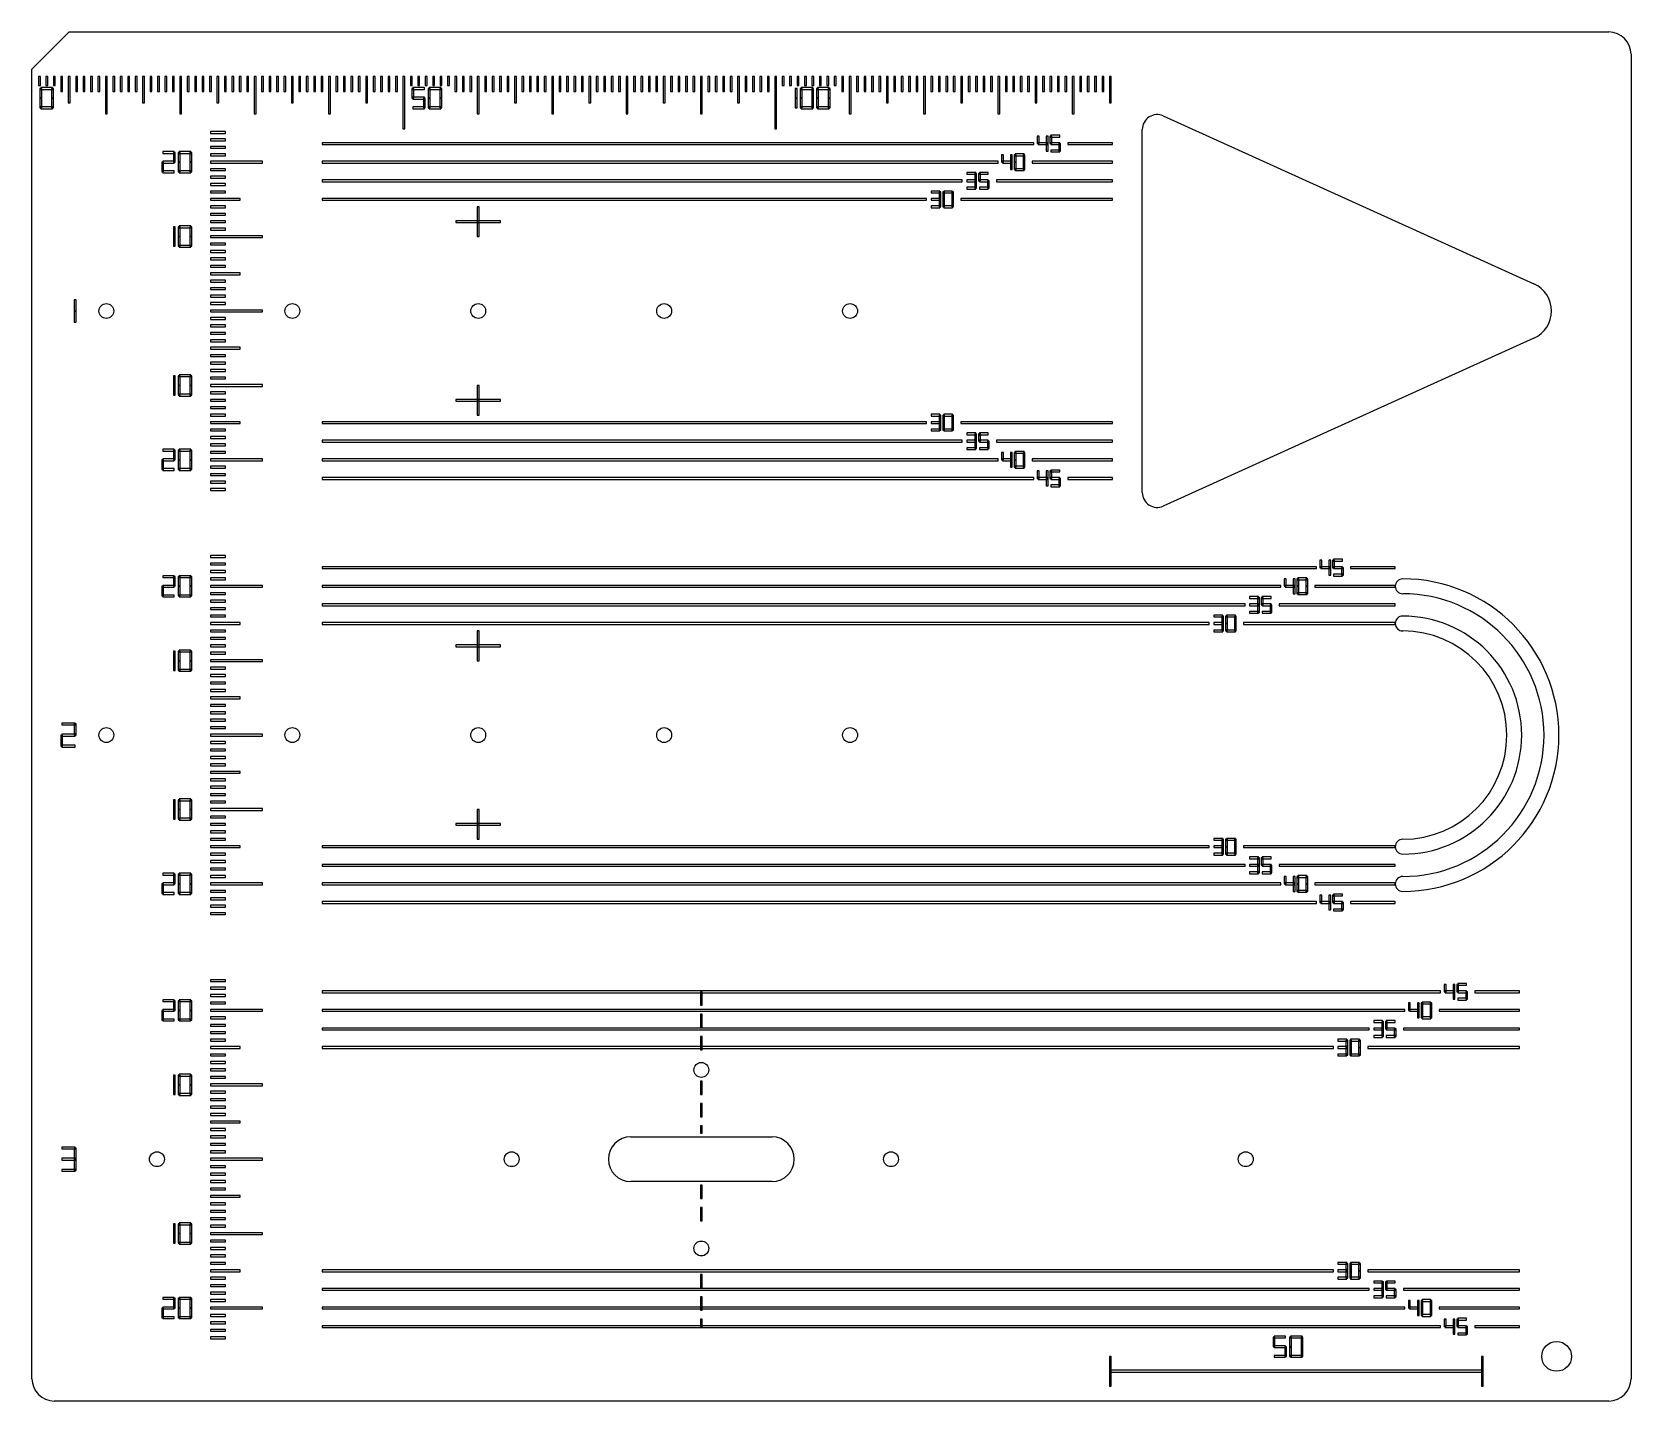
# Model space of a CAD drawing. Header units: millimetres. Extents: x 0 to 215, y 0 to 184.
import ezdxf

# ---------------------------------------------------------------- set-up
doc = ezdxf.new("R2010")
doc.units = ezdxf.units.MM
doc.layers.add('GRAVIROVANI', color=5, linetype='CONTINUOUS')
doc.layers.add('REZ', color=1, linetype='CONTINUOUS')

msp = doc.modelspace()

# ---------------------------------------------------------------- linework, layer by layer
at = {"layer": 'GRAVIROVANI'}
for points in [[(0.875, 178), (0.875, 176.8), (1.125, 176.8), (1.125, 178)], [(1.075, 176.4), (1.075, 175.1), (1.325, 175.1), (1.325, 176.4)], [(1.2, 176.275), (2.76, 176.275), (2.76, 176.525), (1.2, 176.525)], [(1.875, 178), (1.875, 176.8), (2.125, 176.8), (2.125, 178)], [(2.635, 176.4), (2.635, 175.1), (2.885, 175.1), (2.885, 176.4)], [(2.875, 178), (2.875, 176.8), (3.125, 176.8), (3.125, 178)], [(3.875, 178), (3.875, 176), (4.125, 176), (4.125, 178)], [(4.875, 178), (4.875, 174.5), (5.125, 174.5), (5.125, 178)], [(5.875, 178), (5.875, 176), (6.125, 176), (6.125, 178)], [(6.875, 178), (6.875, 176), (7.125, 176), (7.125, 178)], [(7.875, 178), (7.875, 176), (8.125, 176), (8.125, 178)], [(8.875, 178), (8.875, 176), (9.125, 176), (9.125, 178)], [(9.875, 178), (9.875, 173), (10.125, 173), (10.125, 178)], [(10.875, 178), (10.875, 176), (11.125, 176), (11.125, 178)], [(11.875, 178), (11.875, 176), (12.125, 176), (12.125, 178)], [(12.875, 178), (12.875, 176), (13.125, 176), (13.125, 178)], [(13.875, 178), (13.875, 176), (14.125, 176), (14.125, 178)], [(14.875, 178), (14.875, 174.5), (15.125, 174.5), (15.125, 178)], [(15.875, 178), (15.875, 176), (16.125, 176), (16.125, 178)], [(16.875, 178), (16.875, 176), (17.125, 176), (17.125, 178)], [(17.875, 178), (17.875, 176), (18.125, 176), (18.125, 178)], [(18.875, 178), (18.875, 176), (19.125, 176), (19.125, 178)], [(19.875, 178), (19.875, 173), (20.125, 173), (20.125, 178)], [(20.875, 178), (20.875, 176), (21.125, 176), (21.125, 178)], [(21.875, 178), (21.875, 176), (22.125, 176), (22.125, 178)], [(22.875, 178), (22.875, 176), (23.125, 176), (23.125, 178)], [(23.875, 178), (23.875, 176), (24.125, 176), (24.125, 178)], [(24.875, 178), (24.875, 174.5), (25.125, 174.5), (25.125, 178)], [(25.875, 178), (25.875, 176), (26.125, 176), (26.125, 178)], [(26.875, 178), (26.875, 176), (27.125, 176), (27.125, 178)], [(27.875, 178), (27.875, 176), (28.125, 176), (28.125, 178)], [(28.875, 178), (28.875, 176), (29.125, 176), (29.125, 178)], [(29.875, 178), (29.875, 173), (30.125, 173), (30.125, 178)], [(30.875, 178), (30.875, 176), (31.125, 176), (31.125, 178)], [(31.875, 178), (31.875, 176), (32.125, 176), (32.125, 178)], [(32.875, 178), (32.875, 176), (33.125, 176), (33.125, 178)], [(33.875, 178), (33.875, 176), (34.125, 176), (34.125, 178)], [(34.875, 178), (34.875, 174.5), (35.125, 174.5), (35.125, 178)], [(35.875, 178), (35.875, 176), (36.125, 176), (36.125, 178)], [(36.875, 178), (36.875, 176), (37.125, 176), (37.125, 178)], [(37.875, 178), (37.875, 176), (38.125, 176), (38.125, 178)], [(38.875, 178), (38.875, 176), (39.125, 176), (39.125, 178)], [(39.875, 178), (39.875, 173), (40.125, 173), (40.125, 178)], [(40.875, 178), (40.875, 176), (41.125, 176), (41.125, 178)], [(41.875, 178), (41.875, 176), (42.125, 176), (42.125, 178)], [(42.875, 178), (42.875, 176), (43.125, 176), (43.125, 178)], [(43.875, 178), (43.875, 176), (44.125, 176), (44.125, 178)], [(44.875, 178), (44.875, 174.5), (45.125, 174.5), (45.125, 178)], [(45.875, 178), (45.875, 176), (46.125, 176), (46.125, 178)], [(46.875, 178), (46.875, 176), (47.125, 176), (47.125, 178)], [(47.875, 178), (47.875, 176), (48.125, 176), (48.125, 178)], [(48.875, 178), (48.875, 176), (49.125, 176), (49.125, 178)], [(49.875, 178), (49.875, 171), (50.125, 171), (50.125, 178)], [(50.875, 178), (50.875, 176.8), (51.125, 176.8), (51.125, 178)], [(51.075, 176.4), (51.075, 175.1), (51.325, 175.1), (51.325, 176.4)], [(51.2, 176.275), (52.76, 176.275), (52.76, 176.525), (51.2, 176.525)], [(51.875, 178), (51.875, 176.8), (52.125, 176.8), (52.125, 178)], [(52.875, 178), (52.875, 176.8), (53.125, 176.8), (53.125, 178)], [(53.285, 176.4), (53.285, 175.1), (53.535, 175.1), (53.535, 176.4)], [(53.41, 176.275), (54.97, 176.275), (54.97, 176.525), (53.41, 176.525)], [(53.875, 178), (53.875, 176.8), (54.125, 176.8), (54.125, 178)], [(54.845, 176.4), (54.845, 175.1), (55.095, 175.1), (55.095, 176.4)], [(54.875, 178), (54.875, 176.8), (55.125, 176.8), (55.125, 178)], [(55.875, 178), (55.875, 176.8), (56.125, 176.8), (56.125, 178)], [(56.875, 178), (56.875, 176), (57.125, 176), (57.125, 178)], [(57.875, 178), (57.875, 176), (58.125, 176), (58.125, 178)], [(58.875, 178), (58.875, 176), (59.125, 176), (59.125, 178)], [(59.875, 178), (59.875, 173), (60.125, 173), (60.125, 178)], [(60.875, 178), (60.875, 176), (61.125, 176), (61.125, 178)], [(61.875, 178), (61.875, 176), (62.125, 176), (62.125, 178)], [(62.875, 178), (62.875, 176), (63.125, 176), (63.125, 178)], [(63.875, 178), (63.875, 176), (64.125, 176), (64.125, 178)], [(64.875, 178), (64.875, 174.5), (65.125, 174.5), (65.125, 178)], [(65.875, 178), (65.875, 176), (66.125, 176), (66.125, 178)], [(66.875, 178), (66.875, 176), (67.125, 176), (67.125, 178)], [(67.875, 178), (67.875, 176), (68.125, 176), (68.125, 178)], [(68.875, 178), (68.875, 176), (69.125, 176), (69.125, 178)], [(69.875, 178), (69.875, 173), (70.125, 173), (70.125, 178)], [(70.875, 178), (70.875, 176), (71.125, 176), (71.125, 178)], [(71.875, 178), (71.875, 176), (72.125, 176), (72.125, 178)], [(72.875, 178), (72.875, 176), (73.125, 176), (73.125, 178)], [(73.875, 178), (73.875, 176), (74.125, 176), (74.125, 178)], [(74.875, 178), (74.875, 174.5), (75.125, 174.5), (75.125, 178)], [(75.875, 178), (75.875, 176), (76.125, 176), (76.125, 178)], [(76.875, 178), (76.875, 176), (77.125, 176), (77.125, 178)], [(77.875, 178), (77.875, 176), (78.125, 176), (78.125, 178)], [(78.875, 178), (78.875, 176), (79.125, 176), (79.125, 178)], [(79.875, 178), (79.875, 173), (80.125, 173), (80.125, 178)], [(80.875, 178), (80.875, 176), (81.125, 176), (81.125, 178)], [(81.875, 178), (81.875, 176), (82.125, 176), (82.125, 178)], [(82.875, 178), (82.875, 176), (83.125, 176), (83.125, 178)], [(83.875, 178), (83.875, 176), (84.125, 176), (84.125, 178)], [(84.875, 178), (84.875, 174.5), (85.125, 174.5), (85.125, 178)], [(85.875, 178), (85.875, 176), (86.125, 176), (86.125, 178)], [(86.875, 178), (86.875, 176), (87.125, 176), (87.125, 178)], [(87.875, 178), (87.875, 176), (88.125, 176), (88.125, 178)], [(88.875, 178), (88.875, 176), (89.125, 176), (89.125, 178)], [(89.875, 178), (89.875, 173), (90.125, 173), (90.125, 178)], [(90.875, 178), (90.875, 176), (91.125, 176), (91.125, 178)], [(91.875, 178), (91.875, 176), (92.125, 176), (92.125, 178)], [(92.875, 178), (92.875, 176), (93.125, 176), (93.125, 178)], [(93.875, 178), (93.875, 176), (94.125, 176), (94.125, 178)], [(94.875, 178), (94.875, 174.5), (95.125, 174.5), (95.125, 178)], [(95.875, 178), (95.875, 176), (96.125, 176), (96.125, 178)], [(96.875, 178), (96.875, 176), (97.125, 176), (97.125, 178)], [(97.875, 178), (97.875, 176), (98.125, 176), (98.125, 178)], [(98.875, 178), (98.875, 176), (99.125, 176), (99.125, 178)], [(99.875, 178), (99.875, 171), (100.125, 171), (100.125, 178)], [(100.875, 178), (100.875, 176.8), (101.125, 176.8), (101.125, 178)], [(101.875, 178), (101.875, 176.8), (102.125, 176.8), (102.125, 178)], [(102.635, 176.4), (102.635, 175.1), (102.885, 175.1), (102.885, 176.4)], [(102.875, 178), (102.875, 176.8), (103.125, 176.8), (103.125, 178)], [(103.285, 176.4), (103.285, 175.1), (103.535, 175.1), (103.535, 176.4)], [(103.41, 176.275), (104.97, 176.275), (104.97, 176.525), (103.41, 176.525)], [(103.875, 178), (103.875, 176.8), (104.125, 176.8), (104.125, 178)], [(104.845, 176.4), (104.845, 175.1), (105.095, 175.1), (105.095, 176.4)], [(104.875, 178), (104.875, 176.8), (105.125, 176.8), (105.125, 178)], [(105.495, 176.4), (105.495, 175.1), (105.745, 175.1), (105.745, 176.4)], [(105.62, 176.275), (107.18, 176.275), (107.18, 176.525), (105.62, 176.525)], [(105.875, 178), (105.875, 176.8), (106.125, 176.8), (106.125, 178)], [(106.875, 178), (106.875, 176.8), (107.125, 176.8), (107.125, 178)], [(107.055, 176.4), (107.055, 175.1), (107.305, 175.1), (107.305, 176.4)], [(107.875, 178), (107.875, 176.8), (108.125, 176.8), (108.125, 178)], [(108.875, 178), (108.875, 176), (109.125, 176), (109.125, 178)], [(109.875, 178), (109.875, 173), (110.125, 173), (110.125, 178)], [(110.875, 178), (110.875, 176), (111.125, 176), (111.125, 178)], [(111.875, 178), (111.875, 176), (112.125, 176), (112.125, 178)], [(112.875, 178), (112.875, 176), (113.125, 176), (113.125, 178)], [(113.875, 178), (113.875, 176), (114.125, 176), (114.125, 178)], [(114.875, 178), (114.875, 174.5), (115.125, 174.5), (115.125, 178)], [(115.875, 178), (115.875, 176), (116.125, 176), (116.125, 178)], [(116.875, 178), (116.875, 176), (117.125, 176), (117.125, 178)], [(117.875, 178), (117.875, 176), (118.125, 176), (118.125, 178)], [(118.875, 178), (118.875, 176), (119.125, 176), (119.125, 178)], [(119.875, 178), (119.875, 173), (120.125, 173), (120.125, 178)], [(120.875, 178), (120.875, 176), (121.125, 176), (121.125, 178)], [(121.875, 178), (121.875, 176), (122.125, 176), (122.125, 178)], [(122.875, 178), (122.875, 176), (123.125, 176), (123.125, 178)], [(123.875, 178), (123.875, 176), (124.125, 176), (124.125, 178)], [(124.875, 178), (124.875, 174.5), (125.125, 174.5), (125.125, 178)], [(125.875, 178), (125.875, 176), (126.125, 176), (126.125, 178)], [(126.875, 178), (126.875, 176), (127.125, 176), (127.125, 178)], [(127.875, 178), (127.875, 176), (128.125, 176), (128.125, 178)], [(128.875, 178), (128.875, 176), (129.125, 176), (129.125, 178)], [(129.875, 178), (129.875, 173), (130.125, 173), (130.125, 178)], [(130.875, 178), (130.875, 176), (131.125, 176), (131.125, 178)], [(131.875, 178), (131.875, 176), (132.125, 176), (132.125, 178)], [(132.875, 178), (132.875, 176), (133.125, 176), (133.125, 178)], [(133.875, 178), (133.875, 176), (134.125, 176), (134.125, 178)], [(134.875, 178), (134.875, 174.5), (135.125, 174.5), (135.125, 178)], [(135.875, 178), (135.875, 176), (136.125, 176), (136.125, 178)], [(136.875, 178), (136.875, 176), (137.125, 176), (137.125, 178)], [(137.875, 178), (137.875, 176), (138.125, 176), (138.125, 178)], [(138.875, 178), (138.875, 176), (139.125, 176), (139.125, 178)], [(139.875, 178), (139.875, 173), (140.125, 173), (140.125, 178)], [(140.875, 178), (140.875, 176), (141.125, 176), (141.125, 178)], [(141.875, 178), (141.875, 176), (142.125, 176), (142.125, 178)], [(142.875, 178), (142.875, 176), (143.125, 176), (143.125, 178)], [(143.875, 178), (143.875, 176), (144.125, 176), (144.125, 178)], [(144.875, 178), (144.875, 174.5), (145.125, 174.5), (145.125, 178)], [(1.075, 175.1), (1.075, 173.8), (1.325, 173.8), (1.325, 175.1)], [(2.635, 175.1), (2.635, 173.8), (2.885, 173.8), (2.885, 175.1)], [(51.2, 174.975), (52.76, 174.975), (52.76, 175.225), (51.2, 175.225)], [(52.635, 175.1), (52.635, 173.8), (52.885, 173.8), (52.885, 175.1)], [(53.285, 175.1), (53.285, 173.8), (53.535, 173.8), (53.535, 175.1)], [(54.845, 175.1), (54.845, 173.8), (55.095, 173.8), (55.095, 175.1)], [(102.635, 175.1), (102.635, 173.8), (102.885, 173.8), (102.885, 175.1)], [(103.285, 175.1), (103.285, 173.8), (103.535, 173.8), (103.535, 175.1)], [(104.845, 175.1), (104.845, 173.8), (105.095, 173.8), (105.095, 175.1)], [(105.495, 175.1), (105.495, 173.8), (105.745, 173.8), (105.745, 175.1)], [(107.055, 175.1), (107.055, 173.8), (107.305, 173.8), (107.305, 175.1)], [(1.2, 173.675), (2.76, 173.675), (2.76, 173.925), (1.2, 173.925)], [(51.2, 173.675), (52.76, 173.675), (52.76, 173.925), (51.2, 173.925)], [(53.41, 173.675), (54.97, 173.675), (54.97, 173.925), (53.41, 173.925)], [(103.41, 173.675), (104.97, 173.675), (104.97, 173.925), (103.41, 173.925)], [(105.62, 173.675), (107.18, 173.675), (107.18, 173.925), (105.62, 173.925)], [(24, 170.375), (26, 170.375), (26, 170.625), (24, 170.625)], [(135.162, 170), (135.162, 169), (135.412, 169), (135.412, 170)], [(136.362, 170), (136.362, 169), (136.612, 169), (136.612, 170)], [(136.862, 170), (136.862, 169), (137.112, 169), (137.112, 170)], [(136.987, 169.875), (138.187, 169.875), (138.187, 170.125), (136.987, 170.125)], [(17.58, 167.675), (19.14, 167.675), (19.14, 167.925), (17.58, 167.925)], [(19.015, 167.8), (19.015, 166.5), (19.265, 166.5), (19.265, 167.8)], [(19.665, 167.8), (19.665, 166.5), (19.915, 166.5), (19.915, 167.8)], [(19.79, 167.675), (21.35, 167.675), (21.35, 167.925), (19.79, 167.925)], [(21.225, 167.8), (21.225, 166.5), (21.475, 166.5), (21.475, 167.8)], [(24, 169.375), (26, 169.375), (26, 169.625), (24, 169.625)], [(24, 168.375), (26, 168.375), (26, 168.625), (24, 168.625)], [(39, 168.875), (134.687, 168.875), (134.687, 169.125), (39, 169.125)], [(135.287, 168.875), (136.487, 168.875), (136.487, 169.125), (135.287, 169.125)], [(136.362, 169), (136.362, 168), (136.612, 168), (136.612, 169)], [(136.987, 168.875), (138.187, 168.875), (138.187, 169.125), (136.987, 169.125)], [(136.987, 167.875), (138.187, 167.875), (138.187, 168.125), (136.987, 168.125)], [(138.062, 169), (138.062, 168), (138.312, 168), (138.312, 169)], [(139.287, 168.875), (145.287, 168.875), (145.287, 169.125), (139.287, 169.125)], [(17.455, 166.5), (17.455, 165.2), (17.705, 165.2), (17.705, 166.5)], [(17.58, 166.375), (19.14, 166.375), (19.14, 166.625), (17.58, 166.625)], [(19.665, 166.5), (19.665, 165.2), (19.915, 165.2), (19.915, 166.5)], [(21.225, 166.5), (21.225, 165.2), (21.475, 165.2), (21.475, 166.5)], [(24, 167.375), (26, 167.375), (26, 167.625), (24, 167.625)], [(24, 166.375), (31, 166.375), (31, 166.625), (24, 166.625)], [(24, 165.375), (26, 165.375), (26, 165.625), (24, 165.625)], [(39, 166.375), (129.887, 166.375), (129.887, 166.625), (39, 166.625)], [(130.362, 167.5), (130.362, 166.5), (130.612, 166.5), (130.612, 167.5)], [(130.487, 166.375), (131.687, 166.375), (131.687, 166.625), (130.487, 166.625)], [(131.562, 167.5), (131.562, 166.5), (131.812, 166.5), (131.812, 167.5)], [(131.562, 166.5), (131.562, 165.5), (131.812, 165.5), (131.812, 166.5)], [(132.062, 167.5), (132.062, 166.5), (132.312, 166.5), (132.312, 167.5)], [(132.062, 166.5), (132.062, 165.5), (132.312, 165.5), (132.312, 166.5)], [(132.187, 167.375), (133.387, 167.375), (133.387, 167.625), (132.187, 167.625)], [(132.187, 165.375), (133.387, 165.375), (133.387, 165.625), (132.187, 165.625)], [(133.262, 167.5), (133.262, 166.5), (133.512, 166.5), (133.512, 167.5)], [(133.262, 166.5), (133.262, 165.5), (133.512, 165.5), (133.512, 166.5)], [(134.487, 166.375), (145.287, 166.375), (145.287, 166.625), (134.487, 166.625)], [(17.58, 165.075), (19.14, 165.075), (19.14, 165.325), (17.58, 165.325)], [(19.79, 165.075), (21.35, 165.075), (21.35, 165.325), (19.79, 165.325)], [(24, 164.375), (26, 164.375), (26, 164.625), (24, 164.625)], [(24, 163.375), (26, 163.375), (26, 163.625), (24, 163.625)], [(39, 163.875), (125.087, 163.875), (125.087, 164.125), (39, 164.125)], [(125.687, 164.875), (126.887, 164.875), (126.887, 165.125), (125.687, 165.125)], [(125.687, 163.875), (126.887, 163.875), (126.887, 164.125), (125.687, 164.125)], [(126.762, 165), (126.762, 164), (127.012, 164), (127.012, 165)], [(126.762, 164), (126.762, 163), (127.012, 163), (127.012, 164)], [(127.262, 165), (127.262, 164), (127.512, 164), (127.512, 165)], [(127.387, 164.875), (128.587, 164.875), (128.587, 165.125), (127.387, 165.125)], [(127.387, 163.875), (128.587, 163.875), (128.587, 164.125), (127.387, 164.125)], [(128.462, 164), (128.462, 163), (128.712, 163), (128.712, 164)], [(129.687, 163.875), (145.287, 163.875), (145.287, 164.125), (129.687, 164.125)], [(24, 162.375), (26, 162.375), (26, 162.625), (24, 162.625)], [(24, 161.375), (28, 161.375), (28, 161.625), (24, 161.625)], [(39, 161.375), (120.287, 161.375), (120.287, 161.625), (39, 161.625)], [(120.887, 162.375), (122.087, 162.375), (122.087, 162.625), (120.887, 162.625)], [(120.887, 161.375), (122.087, 161.375), (122.087, 161.625), (120.887, 161.625)], [(121.962, 162.5), (121.962, 161.5), (122.212, 161.5), (122.212, 162.5)], [(121.962, 161.5), (121.962, 160.5), (122.212, 160.5), (122.212, 161.5)], [(122.462, 162.5), (122.462, 161.5), (122.712, 161.5), (122.712, 162.5)], [(122.462, 161.5), (122.462, 160.5), (122.712, 160.5), (122.712, 161.5)], [(122.587, 162.375), (123.787, 162.375), (123.787, 162.625), (122.587, 162.625)], [(123.662, 162.5), (123.662, 161.5), (123.912, 161.5), (123.912, 162.5)], [(123.662, 161.5), (123.662, 160.5), (123.912, 160.5), (123.912, 161.5)], [(124.887, 161.375), (145.287, 161.375), (145.287, 161.625), (124.887, 161.625)], [(125.687, 162.875), (126.887, 162.875), (126.887, 163.125), (125.687, 163.125)], [(127.387, 162.875), (128.587, 162.875), (128.587, 163.125), (127.387, 163.125)], [(24, 160.375), (26, 160.375), (26, 160.625), (24, 160.625)], [(24, 159.375), (26, 159.375), (26, 159.625), (24, 159.625)], [(59.875, 160.5), (59.875, 156.5), (60.125, 156.5), (60.125, 160.5)], [(120.887, 160.375), (122.087, 160.375), (122.087, 160.625), (120.887, 160.625)], [(122.587, 160.375), (123.787, 160.375), (123.787, 160.625), (122.587, 160.625)], [(19.015, 157.8), (19.015, 156.5), (19.265, 156.5), (19.265, 157.8)], [(19.665, 157.8), (19.665, 156.5), (19.915, 156.5), (19.915, 157.8)], [(19.79, 157.675), (21.35, 157.675), (21.35, 157.925), (19.79, 157.925)], [(21.225, 157.8), (21.225, 156.5), (21.475, 156.5), (21.475, 157.8)], [(24, 158.375), (26, 158.375), (26, 158.625), (24, 158.625)], [(24, 157.375), (26, 157.375), (26, 157.625), (24, 157.625)], [(57, 158.375), (63, 158.375), (63, 158.625), (57, 158.625)], [(19.015, 156.5), (19.015, 155.2), (19.265, 155.2), (19.265, 156.5)], [(19.665, 156.5), (19.665, 155.2), (19.915, 155.2), (19.915, 156.5)], [(19.79, 155.075), (21.35, 155.075), (21.35, 155.325), (19.79, 155.325)], [(21.225, 156.5), (21.225, 155.2), (21.475, 155.2), (21.475, 156.5)], [(24, 156.375), (31, 156.375), (31, 156.625), (24, 156.625)], [(24, 155.375), (26, 155.375), (26, 155.625), (24, 155.625)], [(24, 154.375), (26, 154.375), (26, 154.625), (24, 154.625)], [(24, 153.375), (26, 153.375), (26, 153.625), (24, 153.625)], [(24, 152.375), (26, 152.375), (26, 152.625), (24, 152.625)], [(24, 151.375), (28, 151.375), (28, 151.625), (24, 151.625)], [(24, 150.375), (26, 150.375), (26, 150.625), (24, 150.625)], [(24, 149.375), (26, 149.375), (26, 149.625), (24, 149.625)], [(24, 148.375), (26, 148.375), (26, 148.625), (24, 148.625)], [(5.675, 148), (5.675, 146.5), (5.925, 146.5), (5.925, 148)], [(5.675, 146.5), (5.675, 145), (5.925, 145), (5.925, 146.5)], [(24, 147.375), (26, 147.375), (26, 147.625), (24, 147.625)], [(24, 146.375), (31, 146.375), (31, 146.625), (24, 146.625)], [(24, 145.375), (26, 145.375), (26, 145.625), (24, 145.625)], [(24, 144.375), (26, 144.375), (26, 144.625), (24, 144.625)], [(24, 143.375), (26, 143.375), (26, 143.625), (24, 143.625)], [(24, 142.375), (26, 142.375), (26, 142.625), (24, 142.625)], [(24, 141.375), (28, 141.375), (28, 141.625), (24, 141.625)], [(24, 140.375), (26, 140.375), (26, 140.625), (24, 140.625)], [(19.015, 137.8), (19.015, 136.5), (19.265, 136.5), (19.265, 137.8)], [(19.665, 137.8), (19.665, 136.5), (19.915, 136.5), (19.915, 137.8)], [(19.79, 137.675), (21.35, 137.675), (21.35, 137.925), (19.79, 137.925)], [(21.225, 137.8), (21.225, 136.5), (21.475, 136.5), (21.475, 137.8)], [(24, 139.375), (26, 139.375), (26, 139.625), (24, 139.625)], [(24, 138.375), (26, 138.375), (26, 138.625), (24, 138.625)], [(24, 137.375), (26, 137.375), (26, 137.625), (24, 137.625)], [(19.015, 136.5), (19.015, 135.2), (19.265, 135.2), (19.265, 136.5)], [(19.665, 136.5), (19.665, 135.2), (19.915, 135.2), (19.915, 136.5)], [(21.225, 136.5), (21.225, 135.2), (21.475, 135.2), (21.475, 136.5)], [(24, 136.375), (31, 136.375), (31, 136.625), (24, 136.625)], [(24, 135.375), (26, 135.375), (26, 135.625), (24, 135.625)], [(59.875, 136.5), (59.875, 132.5), (60.125, 132.5), (60.125, 136.5)], [(19.79, 135.075), (21.35, 135.075), (21.35, 135.325), (19.79, 135.325)], [(24, 134.375), (26, 134.375), (26, 134.625), (24, 134.625)], [(24, 133.375), (26, 133.375), (26, 133.625), (24, 133.625)], [(57, 134.375), (63, 134.375), (63, 134.625), (57, 134.625)], [(24, 132.375), (26, 132.375), (26, 132.625), (24, 132.625)], [(24, 131.375), (28, 131.375), (28, 131.625), (24, 131.625)], [(39, 131.375), (120.287, 131.375), (120.287, 131.625), (39, 131.625)], [(120.887, 132.375), (122.087, 132.375), (122.087, 132.625), (120.887, 132.625)], [(120.887, 131.375), (122.087, 131.375), (122.087, 131.625), (120.887, 131.625)], [(121.962, 132.5), (121.962, 131.5), (122.212, 131.5), (122.212, 132.5)], [(121.962, 131.5), (121.962, 130.5), (122.212, 130.5), (122.212, 131.5)], [(122.462, 132.5), (122.462, 131.5), (122.712, 131.5), (122.712, 132.5)], [(122.462, 131.5), (122.462, 130.5), (122.712, 130.5), (122.712, 131.5)], [(122.587, 132.375), (123.787, 132.375), (123.787, 132.625), (122.587, 132.625)], [(123.662, 132.5), (123.662, 131.5), (123.912, 131.5), (123.912, 132.5)], [(123.662, 131.5), (123.662, 130.5), (123.912, 130.5), (123.912, 131.5)], [(124.887, 131.375), (145.287, 131.375), (145.287, 131.625), (124.887, 131.625)], [(24, 130.375), (26, 130.375), (26, 130.625), (24, 130.625)], [(24, 129.375), (26, 129.375), (26, 129.625), (24, 129.625)], [(39, 128.875), (125.087, 128.875), (125.087, 129.125), (39, 129.125)], [(120.887, 130.375), (122.087, 130.375), (122.087, 130.625), (120.887, 130.625)], [(122.587, 130.375), (123.787, 130.375), (123.787, 130.625), (122.587, 130.625)], [(125.687, 129.875), (126.887, 129.875), (126.887, 130.125), (125.687, 130.125)], [(125.687, 128.875), (126.887, 128.875), (126.887, 129.125), (125.687, 129.125)], [(126.762, 130), (126.762, 129), (127.012, 129), (127.012, 130)], [(126.762, 129), (126.762, 128), (127.012, 128), (127.012, 129)], [(127.262, 130), (127.262, 129), (127.512, 129), (127.512, 130)], [(127.387, 129.875), (128.587, 129.875), (128.587, 130.125), (127.387, 130.125)], [(127.387, 128.875), (128.587, 128.875), (128.587, 129.125), (127.387, 129.125)], [(128.462, 129), (128.462, 128), (128.712, 128), (128.712, 129)], [(129.687, 128.875), (145.287, 128.875), (145.287, 129.125), (129.687, 129.125)], [(17.58, 127.675), (19.14, 127.675), (19.14, 127.925), (17.58, 127.925)], [(19.015, 127.8), (19.015, 126.5), (19.265, 126.5), (19.265, 127.8)], [(19.665, 127.8), (19.665, 126.5), (19.915, 126.5), (19.915, 127.8)], [(19.79, 127.675), (21.35, 127.675), (21.35, 127.925), (19.79, 127.925)], [(21.225, 127.8), (21.225, 126.5), (21.475, 126.5), (21.475, 127.8)], [(24, 128.375), (26, 128.375), (26, 128.625), (24, 128.625)], [(24, 127.375), (26, 127.375), (26, 127.625), (24, 127.625)], [(125.687, 127.875), (126.887, 127.875), (126.887, 128.125), (125.687, 128.125)], [(127.387, 127.875), (128.587, 127.875), (128.587, 128.125), (127.387, 128.125)], [(130.362, 127.5), (130.362, 126.5), (130.612, 126.5), (130.612, 127.5)], [(131.562, 127.5), (131.562, 126.5), (131.812, 126.5), (131.812, 127.5)], [(132.062, 127.5), (132.062, 126.5), (132.312, 126.5), (132.312, 127.5)], [(132.187, 127.375), (133.387, 127.375), (133.387, 127.625), (132.187, 127.625)], [(133.262, 127.5), (133.262, 126.5), (133.512, 126.5), (133.512, 127.5)], [(17.455, 126.5), (17.455, 125.2), (17.705, 125.2), (17.705, 126.5)], [(17.58, 126.375), (19.14, 126.375), (19.14, 126.625), (17.58, 126.625)], [(17.58, 125.075), (19.14, 125.075), (19.14, 125.325), (17.58, 125.325)], [(19.665, 126.5), (19.665, 125.2), (19.915, 125.2), (19.915, 126.5)], [(19.79, 125.075), (21.35, 125.075), (21.35, 125.325), (19.79, 125.325)], [(21.225, 126.5), (21.225, 125.2), (21.475, 125.2), (21.475, 126.5)], [(24, 126.375), (31, 126.375), (31, 126.625), (24, 126.625)], [(24, 125.375), (26, 125.375), (26, 125.625), (24, 125.625)], [(39, 126.375), (129.887, 126.375), (129.887, 126.625), (39, 126.625)], [(130.487, 126.375), (131.687, 126.375), (131.687, 126.625), (130.487, 126.625)], [(131.562, 126.5), (131.562, 125.5), (131.812, 125.5), (131.812, 126.5)], [(132.062, 126.5), (132.062, 125.5), (132.312, 125.5), (132.312, 126.5)], [(132.187, 125.375), (133.387, 125.375), (133.387, 125.625), (132.187, 125.625)], [(133.262, 126.5), (133.262, 125.5), (133.512, 125.5), (133.512, 126.5)], [(134.487, 126.375), (145.287, 126.375), (145.287, 126.625), (134.487, 126.625)], [(135.162, 125), (135.162, 124), (135.412, 124), (135.412, 125)], [(136.362, 125), (136.362, 124), (136.612, 124), (136.612, 125)], [(136.862, 125), (136.862, 124), (137.112, 124), (137.112, 125)], [(136.987, 124.875), (138.187, 124.875), (138.187, 125.125), (136.987, 125.125)], [(24, 124.375), (26, 124.375), (26, 124.625), (24, 124.625)], [(24, 123.375), (26, 123.375), (26, 123.625), (24, 123.625)], [(24, 122.375), (26, 122.375), (26, 122.625), (24, 122.625)], [(39, 123.875), (134.687, 123.875), (134.687, 124.125), (39, 124.125)], [(135.287, 123.875), (136.487, 123.875), (136.487, 124.125), (135.287, 124.125)], [(136.362, 124), (136.362, 123), (136.612, 123), (136.612, 124)], [(136.987, 123.875), (138.187, 123.875), (138.187, 124.125), (136.987, 124.125)], [(136.987, 122.875), (138.187, 122.875), (138.187, 123.125), (136.987, 123.125)], [(138.062, 124), (138.062, 123), (138.312, 123), (138.312, 124)], [(139.287, 123.875), (145.287, 123.875), (145.287, 124.125), (139.287, 124.125)], [(24, 113.375), (26, 113.375), (26, 113.625), (24, 113.625)], [(24, 112.375), (26, 112.375), (26, 112.625), (24, 112.625)], [(39, 111.875), (172.7, 111.875), (172.7, 112.125), (39, 112.125)], [(173.175, 113), (173.175, 112), (173.425, 112), (173.425, 113)], [(173.3, 111.875), (174.5, 111.875), (174.5, 112.125), (173.3, 112.125)], [(174.375, 113), (174.375, 112), (174.625, 112), (174.625, 113)], [(174.375, 112), (174.375, 111), (174.625, 111), (174.625, 112)], [(174.875, 113), (174.875, 112), (175.125, 112), (175.125, 113)], [(175, 112.875), (176.2, 112.875), (176.2, 113.125), (175, 113.125)], [(175, 111.875), (176.2, 111.875), (176.2, 112.125), (175, 112.125)], [(176.075, 112), (176.075, 111), (176.325, 111), (176.325, 112)], [(177.3, 111.875), (183.3, 111.875), (183.3, 112.125), (177.3, 112.125)], [(17.58, 110.675), (19.14, 110.675), (19.14, 110.925), (17.58, 110.925)], [(19.015, 110.8), (19.015, 109.5), (19.265, 109.5), (19.265, 110.8)], [(19.665, 110.8), (19.665, 109.5), (19.915, 109.5), (19.915, 110.8)], [(19.79, 110.675), (21.35, 110.675), (21.35, 110.925), (19.79, 110.925)], [(21.225, 110.8), (21.225, 109.5), (21.475, 109.5), (21.475, 110.8)], [(24, 111.375), (26, 111.375), (26, 111.625), (24, 111.625)], [(24, 110.375), (26, 110.375), (26, 110.625), (24, 110.625)], [(168.375, 110.5), (168.375, 109.5), (168.625, 109.5), (168.625, 110.5)], [(169.575, 110.5), (169.575, 109.5), (169.825, 109.5), (169.825, 110.5)], [(170.075, 110.5), (170.075, 109.5), (170.325, 109.5), (170.325, 110.5)], [(170.2, 110.375), (171.4, 110.375), (171.4, 110.625), (170.2, 110.625)], [(171.275, 110.5), (171.275, 109.5), (171.525, 109.5), (171.525, 110.5)], [(175, 110.875), (176.2, 110.875), (176.2, 111.125), (175, 111.125)], [(17.455, 109.5), (17.455, 108.2), (17.705, 108.2), (17.705, 109.5)], [(17.58, 109.375), (19.14, 109.375), (19.14, 109.625), (17.58, 109.625)], [(17.58, 108.075), (19.14, 108.075), (19.14, 108.325), (17.58, 108.325)], [(19.665, 109.5), (19.665, 108.2), (19.915, 108.2), (19.915, 109.5)], [(19.79, 108.075), (21.35, 108.075), (21.35, 108.325), (19.79, 108.325)], [(21.225, 109.5), (21.225, 108.2), (21.475, 108.2), (21.475, 109.5)], [(24, 109.375), (31, 109.375), (31, 109.625), (24, 109.625)], [(24, 108.375), (26, 108.375), (26, 108.625), (24, 108.625)], [(24, 107.375), (26, 107.375), (26, 107.625), (24, 107.625)], [(39, 109.375), (167.9, 109.375), (167.9, 109.625), (39, 109.625)], [(163.7, 107.875), (164.9, 107.875), (164.9, 108.125), (163.7, 108.125)], [(164.775, 108), (164.775, 107), (165.025, 107), (165.025, 108)], [(165.275, 108), (165.275, 107), (165.525, 107), (165.525, 108)], [(165.4, 107.875), (166.6, 107.875), (166.6, 108.125), (165.4, 108.125)], [(168.5, 109.375), (169.7, 109.375), (169.7, 109.625), (168.5, 109.625)], [(169.575, 109.5), (169.575, 108.5), (169.825, 108.5), (169.825, 109.5)], [(170.075, 109.5), (170.075, 108.5), (170.325, 108.5), (170.325, 109.5)], [(170.2, 108.375), (171.4, 108.375), (171.4, 108.625), (170.2, 108.625)], [(171.275, 109.5), (171.275, 108.5), (171.525, 108.5), (171.525, 109.5)], [(172.5, 109.375), (183.3, 109.375), (183.3, 109.625), (172.5, 109.625)], [(24, 106.375), (26, 106.375), (26, 106.625), (24, 106.625)], [(24, 105.375), (26, 105.375), (26, 105.625), (24, 105.625)], [(39, 106.875), (163.1, 106.875), (163.1, 107.125), (39, 107.125)], [(158.9, 105.375), (160.1, 105.375), (160.1, 105.625), (158.9, 105.625)], [(159.975, 105.5), (159.975, 104.5), (160.225, 104.5), (160.225, 105.5)], [(160.475, 105.5), (160.475, 104.5), (160.725, 104.5), (160.725, 105.5)], [(160.6, 105.375), (161.8, 105.375), (161.8, 105.625), (160.6, 105.625)], [(161.675, 105.5), (161.675, 104.5), (161.925, 104.5), (161.925, 105.5)], [(163.7, 106.875), (164.9, 106.875), (164.9, 107.125), (163.7, 107.125)], [(163.7, 105.875), (164.9, 105.875), (164.9, 106.125), (163.7, 106.125)], [(164.775, 107), (164.775, 106), (165.025, 106), (165.025, 107)], [(165.4, 106.875), (166.6, 106.875), (166.6, 107.125), (165.4, 107.125)], [(165.4, 105.875), (166.6, 105.875), (166.6, 106.125), (165.4, 106.125)], [(166.475, 107), (166.475, 106), (166.725, 106), (166.725, 107)], [(167.7, 106.875), (183.3, 106.875), (183.3, 107.125), (167.7, 107.125)], [(24, 104.375), (28, 104.375), (28, 104.625), (24, 104.625)], [(24, 103.375), (26, 103.375), (26, 103.625), (24, 103.625)], [(39, 104.375), (158.3, 104.375), (158.3, 104.625), (39, 104.625)], [(59.875, 103.5), (59.875, 99.5), (60.125, 99.5), (60.125, 103.5)], [(158.9, 104.375), (160.1, 104.375), (160.1, 104.625), (158.9, 104.625)], [(158.9, 103.375), (160.1, 103.375), (160.1, 103.625), (158.9, 103.625)], [(159.975, 104.5), (159.975, 103.5), (160.225, 103.5), (160.225, 104.5)], [(160.475, 104.5), (160.475, 103.5), (160.725, 103.5), (160.725, 104.5)], [(160.6, 103.375), (161.8, 103.375), (161.8, 103.625), (160.6, 103.625)], [(161.675, 104.5), (161.675, 103.5), (161.925, 103.5), (161.925, 104.5)], [(162.9, 104.375), (183.3, 104.375), (183.3, 104.625), (162.9, 104.625)], [(24, 102.375), (26, 102.375), (26, 102.625), (24, 102.625)], [(24, 101.375), (26, 101.375), (26, 101.625), (24, 101.625)], [(57, 101.375), (63, 101.375), (63, 101.625), (57, 101.625)], [(19.015, 100.8), (19.015, 99.5), (19.265, 99.5), (19.265, 100.8)], [(19.015, 99.5), (19.015, 98.2), (19.265, 98.2), (19.265, 99.5)], [(19.665, 100.8), (19.665, 99.5), (19.915, 99.5), (19.915, 100.8)], [(19.665, 99.5), (19.665, 98.2), (19.915, 98.2), (19.915, 99.5)], [(19.79, 100.675), (21.35, 100.675), (21.35, 100.925), (19.79, 100.925)], [(21.225, 100.8), (21.225, 99.5), (21.475, 99.5), (21.475, 100.8)], [(21.225, 99.5), (21.225, 98.2), (21.475, 98.2), (21.475, 99.5)], [(24, 100.375), (26, 100.375), (26, 100.625), (24, 100.625)], [(24, 99.375), (31, 99.375), (31, 99.625), (24, 99.625)], [(19.79, 98.075), (21.35, 98.075), (21.35, 98.325), (19.79, 98.325)], [(24, 98.375), (26, 98.375), (26, 98.625), (24, 98.625)], [(24, 97.375), (26, 97.375), (26, 97.625), (24, 97.625)], [(24, 96.375), (26, 96.375), (26, 96.625), (24, 96.625)], [(24, 95.375), (26, 95.375), (26, 95.625), (24, 95.625)], [(24, 94.375), (28, 94.375), (28, 94.625), (24, 94.625)], [(24, 93.375), (26, 93.375), (26, 93.625), (24, 93.625)], [(24, 92.375), (26, 92.375), (26, 92.625), (24, 92.625)], [(4, 90.875), (5.8, 90.875), (5.8, 91.125), (4, 91.125)], [(5.675, 91), (5.675, 89.5), (5.925, 89.5), (5.925, 91)], [(24, 91.375), (26, 91.375), (26, 91.625), (24, 91.625)], [(24, 90.375), (26, 90.375), (26, 90.625), (24, 90.625)], [(3.875, 89.5), (3.875, 88), (4.125, 88), (4.125, 89.5)], [(4, 89.375), (5.8, 89.375), (5.8, 89.625), (4, 89.625)], [(24, 89.375), (31, 89.375), (31, 89.625), (24, 89.625)], [(24, 88.375), (26, 88.375), (26, 88.625), (24, 88.625)], [(4, 87.875), (5.8, 87.875), (5.8, 88.125), (4, 88.125)], [(24, 87.375), (26, 87.375), (26, 87.625), (24, 87.625)], [(24, 86.375), (26, 86.375), (26, 86.625), (24, 86.625)], [(24, 85.375), (26, 85.375), (26, 85.625), (24, 85.625)], [(24, 84.375), (28, 84.375), (28, 84.625), (24, 84.625)], [(24, 83.375), (26, 83.375), (26, 83.625), (24, 83.625)], [(24, 82.375), (26, 82.375), (26, 82.625), (24, 82.625)], [(19.015, 80.8), (19.015, 79.5), (19.265, 79.5), (19.265, 80.8)], [(19.665, 80.8), (19.665, 79.5), (19.915, 79.5), (19.915, 80.8)], [(19.79, 80.675), (21.35, 80.675), (21.35, 80.925), (19.79, 80.925)], [(21.225, 80.8), (21.225, 79.5), (21.475, 79.5), (21.475, 80.8)], [(24, 81.375), (26, 81.375), (26, 81.625), (24, 81.625)], [(24, 80.375), (26, 80.375), (26, 80.625), (24, 80.625)], [(24, 79.375), (31, 79.375), (31, 79.625), (24, 79.625)], [(19.015, 79.5), (19.015, 78.2), (19.265, 78.2), (19.265, 79.5)], [(19.665, 79.5), (19.665, 78.2), (19.915, 78.2), (19.915, 79.5)], [(19.79, 78.075), (21.35, 78.075), (21.35, 78.325), (19.79, 78.325)], [(21.225, 79.5), (21.225, 78.2), (21.475, 78.2), (21.475, 79.5)], [(24, 78.375), (26, 78.375), (26, 78.625), (24, 78.625)], [(24, 77.375), (26, 77.375), (26, 77.625), (24, 77.625)], [(57, 77.375), (63, 77.375), (63, 77.625), (57, 77.625)], [(59.875, 79.5), (59.875, 75.5), (60.125, 75.5), (60.125, 79.5)], [(24, 76.375), (26, 76.375), (26, 76.625), (24, 76.625)], [(24, 75.375), (26, 75.375), (26, 75.625), (24, 75.625)], [(158.9, 75.375), (160.1, 75.375), (160.1, 75.625), (158.9, 75.625)], [(159.975, 75.5), (159.975, 74.5), (160.225, 74.5), (160.225, 75.5)], [(160.475, 75.5), (160.475, 74.5), (160.725, 74.5), (160.725, 75.5)], [(160.6, 75.375), (161.8, 75.375), (161.8, 75.625), (160.6, 75.625)], [(161.675, 75.5), (161.675, 74.5), (161.925, 74.5), (161.925, 75.5)], [(24, 74.375), (28, 74.375), (28, 74.625), (24, 74.625)], [(24, 73.375), (26, 73.375), (26, 73.625), (24, 73.625)], [(39, 74.375), (158.3, 74.375), (158.3, 74.625), (39, 74.625)], [(158.9, 74.375), (160.1, 74.375), (160.1, 74.625), (158.9, 74.625)], [(158.9, 73.375), (160.1, 73.375), (160.1, 73.625), (158.9, 73.625)], [(159.975, 74.5), (159.975, 73.5), (160.225, 73.5), (160.225, 74.5)], [(160.475, 74.5), (160.475, 73.5), (160.725, 73.5), (160.725, 74.5)], [(160.6, 73.375), (161.8, 73.375), (161.8, 73.625), (160.6, 73.625)], [(161.675, 74.5), (161.675, 73.5), (161.925, 73.5), (161.925, 74.5)], [(162.9, 74.375), (183.3, 74.375), (183.3, 74.625), (162.9, 74.625)], [(163.7, 72.875), (164.9, 72.875), (164.9, 73.125), (163.7, 73.125)], [(165.4, 72.875), (166.6, 72.875), (166.6, 73.125), (165.4, 73.125)], [(24, 72.375), (26, 72.375), (26, 72.625), (24, 72.625)], [(24, 71.375), (26, 71.375), (26, 71.625), (24, 71.625)], [(39, 71.875), (163.1, 71.875), (163.1, 72.125), (39, 72.125)], [(163.7, 71.875), (164.9, 71.875), (164.9, 72.125), (163.7, 72.125)], [(163.7, 70.875), (164.9, 70.875), (164.9, 71.125), (163.7, 71.125)], [(164.775, 73), (164.775, 72), (165.025, 72), (165.025, 73)], [(164.775, 72), (164.775, 71), (165.025, 71), (165.025, 72)], [(165.275, 73), (165.275, 72), (165.525, 72), (165.525, 73)], [(165.4, 71.875), (166.6, 71.875), (166.6, 72.125), (165.4, 72.125)], [(165.4, 70.875), (166.6, 70.875), (166.6, 71.125), (165.4, 71.125)], [(166.475, 72), (166.475, 71), (166.725, 71), (166.725, 72)], [(167.7, 71.875), (183.3, 71.875), (183.3, 72.125), (167.7, 72.125)], [(17.455, 69.5), (17.455, 68.2), (17.705, 68.2), (17.705, 69.5)], [(17.58, 70.675), (19.14, 70.675), (19.14, 70.925), (17.58, 70.925)], [(17.58, 69.375), (19.14, 69.375), (19.14, 69.625), (17.58, 69.625)], [(19.015, 70.8), (19.015, 69.5), (19.265, 69.5), (19.265, 70.8)], [(19.665, 70.8), (19.665, 69.5), (19.915, 69.5), (19.915, 70.8)], [(19.665, 69.5), (19.665, 68.2), (19.915, 68.2), (19.915, 69.5)], [(19.79, 70.675), (21.35, 70.675), (21.35, 70.925), (19.79, 70.925)], [(21.225, 70.8), (21.225, 69.5), (21.475, 69.5), (21.475, 70.8)], [(21.225, 69.5), (21.225, 68.2), (21.475, 68.2), (21.475, 69.5)], [(24, 70.375), (26, 70.375), (26, 70.625), (24, 70.625)], [(24, 69.375), (31, 69.375), (31, 69.625), (24, 69.625)], [(39, 69.375), (167.9, 69.375), (167.9, 69.625), (39, 69.625)], [(168.375, 70.5), (168.375, 69.5), (168.625, 69.5), (168.625, 70.5)], [(168.5, 69.375), (169.7, 69.375), (169.7, 69.625), (168.5, 69.625)], [(169.575, 70.5), (169.575, 69.5), (169.825, 69.5), (169.825, 70.5)], [(169.575, 69.5), (169.575, 68.5), (169.825, 68.5), (169.825, 69.5)], [(170.075, 70.5), (170.075, 69.5), (170.325, 69.5), (170.325, 70.5)], [(170.075, 69.5), (170.075, 68.5), (170.325, 68.5), (170.325, 69.5)], [(170.2, 70.375), (171.4, 70.375), (171.4, 70.625), (170.2, 70.625)], [(171.275, 70.5), (171.275, 69.5), (171.525, 69.5), (171.525, 70.5)], [(171.275, 69.5), (171.275, 68.5), (171.525, 68.5), (171.525, 69.5)], [(172.5, 69.375), (183.3, 69.375), (183.3, 69.625), (172.5, 69.625)], [(17.58, 68.075), (19.14, 68.075), (19.14, 68.325), (17.58, 68.325)], [(19.79, 68.075), (21.35, 68.075), (21.35, 68.325), (19.79, 68.325)], [(24, 68.375), (26, 68.375), (26, 68.625), (24, 68.625)], [(24, 67.375), (26, 67.375), (26, 67.625), (24, 67.625)], [(39, 66.875), (172.7, 66.875), (172.7, 67.125), (39, 67.125)], [(170.2, 68.375), (171.4, 68.375), (171.4, 68.625), (170.2, 68.625)], [(173.175, 68), (173.175, 67), (173.425, 67), (173.425, 68)], [(173.3, 66.875), (174.5, 66.875), (174.5, 67.125), (173.3, 67.125)], [(174.375, 68), (174.375, 67), (174.625, 67), (174.625, 68)], [(174.375, 67), (174.375, 66), (174.625, 66), (174.625, 67)], [(174.875, 68), (174.875, 67), (175.125, 67), (175.125, 68)], [(175, 67.875), (176.2, 67.875), (176.2, 68.125), (175, 68.125)], [(175, 66.875), (176.2, 66.875), (176.2, 67.125), (175, 67.125)], [(176.075, 67), (176.075, 66), (176.325, 66), (176.325, 67)], [(177.3, 66.875), (183.3, 66.875), (183.3, 67.125), (177.3, 67.125)], [(24, 66.375), (26, 66.375), (26, 66.625), (24, 66.625)], [(24, 65.375), (26, 65.375), (26, 65.625), (24, 65.625)], [(175, 65.875), (176.2, 65.875), (176.2, 66.125), (175, 66.125)], [(24, 56.375), (26, 56.375), (26, 56.625), (24, 56.625)], [(189.875, 56), (189.875, 55), (190.125, 55), (190.125, 56)], [(191.075, 56), (191.075, 55), (191.325, 55), (191.325, 56)], [(191.575, 56), (191.575, 55), (191.825, 55), (191.825, 56)], [(191.7, 55.875), (192.9, 55.875), (192.9, 56.125), (191.7, 56.125)], [(17.58, 53.675), (19.14, 53.675), (19.14, 53.925), (17.58, 53.925)], [(19.015, 53.8), (19.015, 52.5), (19.265, 52.5), (19.265, 53.8)], [(19.665, 53.8), (19.665, 52.5), (19.915, 52.5), (19.915, 53.8)], [(19.79, 53.675), (21.35, 53.675), (21.35, 53.925), (19.79, 53.925)], [(21.225, 53.8), (21.225, 52.5), (21.475, 52.5), (21.475, 53.8)], [(24, 55.375), (26, 55.375), (26, 55.625), (24, 55.625)], [(24, 54.375), (26, 54.375), (26, 54.625), (24, 54.625)], [(39, 54.875), (189.4, 54.875), (189.4, 55.125), (39, 55.125)], [(89.875, 55), (89.875, 53.2), (90.125, 53.2), (90.125, 55)], [(190, 54.875), (191.2, 54.875), (191.2, 55.125), (190, 55.125)], [(191.075, 55), (191.075, 54), (191.325, 54), (191.325, 55)], [(191.7, 54.875), (192.9, 54.875), (192.9, 55.125), (191.7, 55.125)], [(191.7, 53.875), (192.9, 53.875), (192.9, 54.125), (191.7, 54.125)], [(192.775, 55), (192.775, 54), (193.025, 54), (193.025, 55)], [(194, 54.875), (200, 54.875), (200, 55.125), (194, 55.125)], [(17.455, 52.5), (17.455, 51.2), (17.705, 51.2), (17.705, 52.5)], [(17.58, 52.375), (19.14, 52.375), (19.14, 52.625), (17.58, 52.625)], [(19.665, 52.5), (19.665, 51.2), (19.915, 51.2), (19.915, 52.5)], [(21.225, 52.5), (21.225, 51.2), (21.475, 51.2), (21.475, 52.5)], [(24, 53.375), (26, 53.375), (26, 53.625), (24, 53.625)], [(24, 52.375), (31, 52.375), (31, 52.625), (24, 52.625)], [(24, 51.375), (26, 51.375), (26, 51.625), (24, 51.625)], [(39, 52.375), (184.6, 52.375), (184.6, 52.625), (39, 52.625)], [(89.875, 52), (89.875, 50.2), (90.125, 50.2), (90.125, 52)], [(185.075, 53.5), (185.075, 52.5), (185.325, 52.5), (185.325, 53.5)], [(185.2, 52.375), (186.4, 52.375), (186.4, 52.625), (185.2, 52.625)], [(186.275, 53.5), (186.275, 52.5), (186.525, 52.5), (186.525, 53.5)], [(186.275, 52.5), (186.275, 51.5), (186.525, 51.5), (186.525, 52.5)], [(186.775, 53.5), (186.775, 52.5), (187.025, 52.5), (187.025, 53.5)], [(186.775, 52.5), (186.775, 51.5), (187.025, 51.5), (187.025, 52.5)], [(186.9, 53.375), (188.1, 53.375), (188.1, 53.625), (186.9, 53.625)], [(186.9, 51.375), (188.1, 51.375), (188.1, 51.625), (186.9, 51.625)], [(187.975, 53.5), (187.975, 52.5), (188.225, 52.5), (188.225, 53.5)], [(187.975, 52.5), (187.975, 51.5), (188.225, 51.5), (188.225, 52.5)], [(189.2, 52.375), (200, 52.375), (200, 52.625), (189.2, 52.625)], [(17.58, 51.075), (19.14, 51.075), (19.14, 51.325), (17.58, 51.325)], [(19.79, 51.075), (21.35, 51.075), (21.35, 51.325), (19.79, 51.325)], [(24, 50.375), (26, 50.375), (26, 50.625), (24, 50.625)], [(24, 49.375), (26, 49.375), (26, 49.625), (24, 49.625)], [(39, 49.875), (179.8, 49.875), (179.8, 50.125), (39, 50.125)], [(180.4, 50.875), (181.6, 50.875), (181.6, 51.125), (180.4, 51.125)], [(180.4, 49.875), (181.6, 49.875), (181.6, 50.125), (180.4, 50.125)], [(181.475, 51), (181.475, 50), (181.725, 50), (181.725, 51)], [(181.475, 50), (181.475, 49), (181.725, 49), (181.725, 50)], [(181.975, 51), (181.975, 50), (182.225, 50), (182.225, 51)], [(182.1, 50.875), (183.3, 50.875), (183.3, 51.125), (182.1, 51.125)], [(182.1, 49.875), (183.3, 49.875), (183.3, 50.125), (182.1, 50.125)], [(183.175, 50), (183.175, 49), (183.425, 49), (183.425, 50)], [(184.4, 49.875), (200, 49.875), (200, 50.125), (184.4, 50.125)], [(24, 48.375), (26, 48.375), (26, 48.625), (24, 48.625)], [(24, 47.375), (28, 47.375), (28, 47.625), (24, 47.625)], [(39, 47.375), (175, 47.375), (175, 47.625), (39, 47.625)], [(89.875, 49), (89.875, 47.2), (90.125, 47.2), (90.125, 49)], [(175.6, 48.375), (176.8, 48.375), (176.8, 48.625), (175.6, 48.625)], [(175.6, 47.375), (176.8, 47.375), (176.8, 47.625), (175.6, 47.625)], [(176.675, 48.5), (176.675, 47.5), (176.925, 47.5), (176.925, 48.5)], [(176.675, 47.5), (176.675, 46.5), (176.925, 46.5), (176.925, 47.5)], [(177.175, 48.5), (177.175, 47.5), (177.425, 47.5), (177.425, 48.5)], [(177.175, 47.5), (177.175, 46.5), (177.425, 46.5), (177.425, 47.5)], [(177.3, 48.375), (178.5, 48.375), (178.5, 48.625), (177.3, 48.625)], [(178.375, 48.5), (178.375, 47.5), (178.625, 47.5), (178.625, 48.5)], [(178.375, 47.5), (178.375, 46.5), (178.625, 46.5), (178.625, 47.5)], [(179.6, 47.375), (200, 47.375), (200, 47.625), (179.6, 47.625)], [(180.4, 48.875), (181.6, 48.875), (181.6, 49.125), (180.4, 49.125)], [(182.1, 48.875), (183.3, 48.875), (183.3, 49.125), (182.1, 49.125)], [(24, 46.375), (26, 46.375), (26, 46.625), (24, 46.625)], [(24, 45.375), (26, 45.375), (26, 45.625), (24, 45.625)], [(175.6, 46.375), (176.8, 46.375), (176.8, 46.625), (175.6, 46.625)], [(177.3, 46.375), (178.5, 46.375), (178.5, 46.625), (177.3, 46.625)], [(19.015, 43.8), (19.015, 42.5), (19.265, 42.5), (19.265, 43.8)], [(19.665, 43.8), (19.665, 42.5), (19.915, 42.5), (19.915, 43.8)], [(19.79, 43.675), (21.35, 43.675), (21.35, 43.925), (19.79, 43.925)], [(21.225, 43.8), (21.225, 42.5), (21.475, 42.5), (21.475, 43.8)], [(24, 44.375), (26, 44.375), (26, 44.625), (24, 44.625)], [(24, 43.375), (26, 43.375), (26, 43.625), (24, 43.625)], [(89.875, 43), (89.875, 41.2), (90.125, 41.2), (90.125, 43)], [(19.015, 42.5), (19.015, 41.2), (19.265, 41.2), (19.265, 42.5)], [(19.665, 42.5), (19.665, 41.2), (19.915, 41.2), (19.915, 42.5)], [(19.79, 41.075), (21.35, 41.075), (21.35, 41.325), (19.79, 41.325)], [(21.225, 42.5), (21.225, 41.2), (21.475, 41.2), (21.475, 42.5)], [(24, 42.375), (31, 42.375), (31, 42.625), (24, 42.625)], [(24, 41.375), (26, 41.375), (26, 41.625), (24, 41.625)], [(24, 40.375), (26, 40.375), (26, 40.625), (24, 40.625)], [(24, 39.375), (26, 39.375), (26, 39.625), (24, 39.625)], [(89.875, 40), (89.875, 38.2), (90.125, 38.2), (90.125, 40)], [(24, 38.375), (26, 38.375), (26, 38.625), (24, 38.625)], [(24, 37.375), (28, 37.375), (28, 37.625), (24, 37.625)], [(24, 36.375), (26, 36.375), (26, 36.625), (24, 36.625)], [(89.875, 37), (89.875, 36), (90.125, 36), (90.125, 37)], [(24, 35.375), (26, 35.375), (26, 35.625), (24, 35.625)], [(24, 34.375), (26, 34.375), (26, 34.625), (24, 34.625)], [(4, 33.875), (5.8, 33.875), (5.8, 34.125), (4, 34.125)], [(4, 32.375), (5.8, 32.375), (5.8, 32.625), (4, 32.625)], [(5.675, 34), (5.675, 32.5), (5.925, 32.5), (5.925, 34)], [(5.675, 32.5), (5.675, 31), (5.925, 31), (5.925, 32.5)], [(24, 33.375), (26, 33.375), (26, 33.625), (24, 33.625)], [(24, 32.375), (31, 32.375), (31, 32.625), (24, 32.625)], [(4, 30.875), (5.8, 30.875), (5.8, 31.125), (4, 31.125)], [(24, 31.375), (26, 31.375), (26, 31.625), (24, 31.625)], [(24, 30.375), (26, 30.375), (26, 30.625), (24, 30.625)], [(24, 29.375), (26, 29.375), (26, 29.625), (24, 29.625)], [(24, 28.375), (26, 28.375), (26, 28.625), (24, 28.625)], [(89.875, 29), (89.875, 27.2), (90.125, 27.2), (90.125, 29)], [(24, 27.375), (28, 27.375), (28, 27.625), (24, 27.625)], [(24, 26.375), (26, 26.375), (26, 26.625), (24, 26.625)], [(89.875, 26), (89.875, 24.2), (90.125, 24.2), (90.125, 26)], [(19.015, 23.8), (19.015, 22.5), (19.265, 22.5), (19.265, 23.8)], [(19.665, 23.8), (19.665, 22.5), (19.915, 22.5), (19.915, 23.8)], [(19.79, 23.675), (21.35, 23.675), (21.35, 23.925), (19.79, 23.925)], [(21.225, 23.8), (21.225, 22.5), (21.475, 22.5), (21.475, 23.8)], [(24, 25.375), (26, 25.375), (26, 25.625), (24, 25.625)], [(24, 24.375), (26, 24.375), (26, 24.625), (24, 24.625)], [(19.015, 22.5), (19.015, 21.2), (19.265, 21.2), (19.265, 22.5)], [(19.665, 22.5), (19.665, 21.2), (19.915, 21.2), (19.915, 22.5)], [(21.225, 22.5), (21.225, 21.2), (21.475, 21.2), (21.475, 22.5)], [(24, 23.375), (26, 23.375), (26, 23.625), (24, 23.625)], [(24, 22.375), (31, 22.375), (31, 22.625), (24, 22.625)], [(24, 21.375), (26, 21.375), (26, 21.625), (24, 21.625)], [(19.79, 21.075), (21.35, 21.075), (21.35, 21.325), (19.79, 21.325)], [(24, 20.375), (26, 20.375), (26, 20.625), (24, 20.625)], [(24, 19.375), (26, 19.375), (26, 19.625), (24, 19.625)], [(24, 18.375), (26, 18.375), (26, 18.625), (24, 18.625)], [(24, 17.375), (28, 17.375), (28, 17.625), (24, 17.625)], [(39, 17.375), (175, 17.375), (175, 17.625), (39, 17.625)], [(175.6, 18.375), (176.8, 18.375), (176.8, 18.625), (175.6, 18.625)], [(175.6, 17.375), (176.8, 17.375), (176.8, 17.625), (175.6, 17.625)], [(176.675, 18.5), (176.675, 17.5), (176.925, 17.5), (176.925, 18.5)], [(176.675, 17.5), (176.675, 16.5), (176.925, 16.5), (176.925, 17.5)], [(177.175, 18.5), (177.175, 17.5), (177.425, 17.5), (177.425, 18.5)], [(177.175, 17.5), (177.175, 16.5), (177.425, 16.5), (177.425, 17.5)], [(177.3, 18.375), (178.5, 18.375), (178.5, 18.625), (177.3, 18.625)], [(178.375, 18.5), (178.375, 17.5), (178.625, 17.5), (178.625, 18.5)], [(178.375, 17.5), (178.375, 16.5), (178.625, 16.5), (178.625, 17.5)], [(179.6, 17.375), (200, 17.375), (200, 17.625), (179.6, 17.625)], [(24, 16.375), (26, 16.375), (26, 16.625), (24, 16.625)], [(24, 15.375), (26, 15.375), (26, 15.625), (24, 15.625)], [(39, 14.875), (179.8, 14.875), (179.8, 15.125), (39, 15.125)], [(89.875, 17), (89.875, 15.2), (90.125, 15.2), (90.125, 17)], [(175.6, 16.375), (176.8, 16.375), (176.8, 16.625), (175.6, 16.625)], [(177.3, 16.375), (178.5, 16.375), (178.5, 16.625), (177.3, 16.625)], [(180.4, 15.875), (181.6, 15.875), (181.6, 16.125), (180.4, 16.125)], [(180.4, 14.875), (181.6, 14.875), (181.6, 15.125), (180.4, 15.125)], [(181.475, 16), (181.475, 15), (181.725, 15), (181.725, 16)], [(181.975, 16), (181.975, 15), (182.225, 15), (182.225, 16)], [(182.1, 15.875), (183.3, 15.875), (183.3, 16.125), (182.1, 16.125)], [(182.1, 14.875), (183.3, 14.875), (183.3, 15.125), (182.1, 15.125)], [(184.4, 14.875), (200, 14.875), (200, 15.125), (184.4, 15.125)], [(17.58, 13.675), (19.14, 13.675), (19.14, 13.925), (17.58, 13.925)], [(19.015, 13.8), (19.015, 12.5), (19.265, 12.5), (19.265, 13.8)], [(19.665, 13.8), (19.665, 12.5), (19.915, 12.5), (19.915, 13.8)], [(19.79, 13.675), (21.35, 13.675), (21.35, 13.925), (19.79, 13.925)], [(21.225, 13.8), (21.225, 12.5), (21.475, 12.5), (21.475, 13.8)], [(24, 14.375), (26, 14.375), (26, 14.625), (24, 14.625)], [(24, 13.375), (26, 13.375), (26, 13.625), (24, 13.625)], [(89.875, 14), (89.875, 12.2), (90.125, 12.2), (90.125, 14)], [(180.4, 13.875), (181.6, 13.875), (181.6, 14.125), (180.4, 14.125)], [(181.475, 15), (181.475, 14), (181.725, 14), (181.725, 15)], [(182.1, 13.875), (183.3, 13.875), (183.3, 14.125), (182.1, 14.125)], [(183.175, 15), (183.175, 14), (183.425, 14), (183.425, 15)], [(185.075, 13.5), (185.075, 12.5), (185.325, 12.5), (185.325, 13.5)], [(186.275, 13.5), (186.275, 12.5), (186.525, 12.5), (186.525, 13.5)], [(186.775, 13.5), (186.775, 12.5), (187.025, 12.5), (187.025, 13.5)], [(186.9, 13.375), (188.1, 13.375), (188.1, 13.625), (186.9, 13.625)], [(187.975, 13.5), (187.975, 12.5), (188.225, 12.5), (188.225, 13.5)], [(17.455, 12.5), (17.455, 11.2), (17.705, 11.2), (17.705, 12.5)], [(17.58, 12.375), (19.14, 12.375), (19.14, 12.625), (17.58, 12.625)], [(17.58, 11.075), (19.14, 11.075), (19.14, 11.325), (17.58, 11.325)], [(19.665, 12.5), (19.665, 11.2), (19.915, 11.2), (19.915, 12.5)], [(19.79, 11.075), (21.35, 11.075), (21.35, 11.325), (19.79, 11.325)], [(21.225, 12.5), (21.225, 11.2), (21.475, 11.2), (21.475, 12.5)], [(24, 12.375), (31, 12.375), (31, 12.625), (24, 12.625)], [(24, 11.375), (26, 11.375), (26, 11.625), (24, 11.625)], [(39, 12.375), (184.6, 12.375), (184.6, 12.625), (39, 12.625)], [(89.875, 11), (89.875, 10), (90.125, 10), (90.125, 11)], [(185.2, 12.375), (186.4, 12.375), (186.4, 12.625), (185.2, 12.625)], [(186.275, 12.5), (186.275, 11.5), (186.525, 11.5), (186.525, 12.5)], [(186.775, 12.5), (186.775, 11.5), (187.025, 11.5), (187.025, 12.5)], [(186.9, 11.375), (188.1, 11.375), (188.1, 11.625), (186.9, 11.625)], [(187.975, 12.5), (187.975, 11.5), (188.225, 11.5), (188.225, 12.5)], [(189.2, 12.375), (200, 12.375), (200, 12.625), (189.2, 12.625)], [(189.875, 11), (189.875, 10), (190.125, 10), (190.125, 11)], [(191.075, 11), (191.075, 10), (191.325, 10), (191.325, 11)], [(191.575, 11), (191.575, 10), (191.825, 10), (191.825, 11)], [(191.7, 10.875), (192.9, 10.875), (192.9, 11.125), (191.7, 11.125)], [(24, 10.375), (26, 10.375), (26, 10.625), (24, 10.625)], [(24, 9.375), (26, 9.375), (26, 9.625), (24, 9.625)], [(24, 8.375), (26, 8.375), (26, 8.625), (24, 8.625)], [(39, 9.875), (189.4, 9.875), (189.4, 10.125), (39, 10.125)], [(166.875, 8.6), (166.875, 7.3), (167.125, 7.3), (167.125, 8.6)], [(167, 8.475), (168.56, 8.475), (168.56, 8.725), (167, 8.725)], [(169.085, 8.6), (169.085, 7.3), (169.335, 7.3), (169.335, 8.6)], [(169.21, 8.475), (170.77, 8.475), (170.77, 8.725), (169.21, 8.725)], [(170.645, 8.6), (170.645, 7.3), (170.895, 7.3), (170.895, 8.6)], [(190, 9.875), (191.2, 9.875), (191.2, 10.125), (190, 10.125)], [(191.075, 10), (191.075, 9), (191.325, 9), (191.325, 10)], [(191.7, 9.875), (192.9, 9.875), (192.9, 10.125), (191.7, 10.125)], [(191.7, 8.875), (192.9, 8.875), (192.9, 9.125), (191.7, 9.125)], [(192.775, 10), (192.775, 9), (193.025, 9), (193.025, 10)], [(194, 9.875), (200, 9.875), (200, 10.125), (194, 10.125)], [(167, 7.175), (168.56, 7.175), (168.56, 7.425), (167, 7.425)], [(168.435, 7.3), (168.435, 6), (168.685, 6), (168.685, 7.3)], [(169.085, 7.3), (169.085, 6), (169.335, 6), (169.335, 7.3)], [(170.645, 7.3), (170.645, 6), (170.895, 6), (170.895, 7.3)], [(144.875, 6), (144.875, 2), (145.125, 2), (145.125, 6)], [(167, 5.875), (168.56, 5.875), (168.56, 6.125), (167, 6.125)], [(169.21, 5.875), (170.77, 5.875), (170.77, 6.125), (169.21, 6.125)], [(194.875, 6), (194.875, 2), (195.125, 2), (195.125, 6)], [(145, 3.875), (195, 3.875), (195, 4.125), (145, 4.125)]]:
    msp.add_lwpolyline(points, close=True, dxfattribs=at)
at = {"layer": 'REZ'}
for p, q in [((0, 179), (5, 184)), ((5, 184), (212, 184)), ((215, 181), (215, 3)), ((0, 3), (0, 179)), ((152.113, 172.72), (201.951, 150.144)), ((149.287, 122.102), (149.287, 170.898)), ((201.951, 142.856), (152.113, 120.28)), ((80.5, 35.5), (99.5, 35.5)), ((99.5, 29.5), (80.5, 29.5)), ((212, 0), (3, 0))]:
    msp.add_line(p, q, dxfattribs=at)
for centre, radius in [((10, 146.5), 1), ((35, 146.5), 1), ((60, 146.5), 1), ((85, 146.5), 1), ((110, 146.5), 1), ((10, 89.5), 1), ((35, 89.5), 1), ((60, 89.5), 1), ((85, 89.5), 1), ((110, 89.5), 1), ((90, 44.5), 1), ((16.8, 32.5), 1), ((64.5, 32.5), 1), ((115.5, 32.5), 1), ((163.2, 32.5), 1), ((90, 20.5), 1), ((205, 6), 2)]:
    msp.add_circle(centre, radius, dxfattribs=at)
for centre, radius, start, end in [((212, 181), 3, 0, 90), ((151.287, 170.899), 2, 65.6066, 180.0154), ((200.301, 146.5), 4, 294.3561, 65.6439), ((151.287, 122.102), 2, 179.9846, 294.3934), ((184.3, 109.5), 1, 90, 270), ((184.3, 89.5), 21, 270, 90), ((184.3, 89.5), 19, 270, 90), ((184.3, 104.5), 1, 90, 270), ((184.3, 89.5), 16, 270, 90), ((184.3, 89.5), 14, 270, 90), ((184.3, 74.5), 1, 90, 270), ((184.3, 69.5), 1, 90, 270), ((80.5, 32.5), 3, 90, 270), ((99.5, 32.5), 3, 270, 90), ((3, 3), 3, 180, 270), ((212, 3), 3, 270, 0)]:
    msp.add_arc(centre, radius, start, end, dxfattribs=at)

doc.saveas('drawing.dxf')
